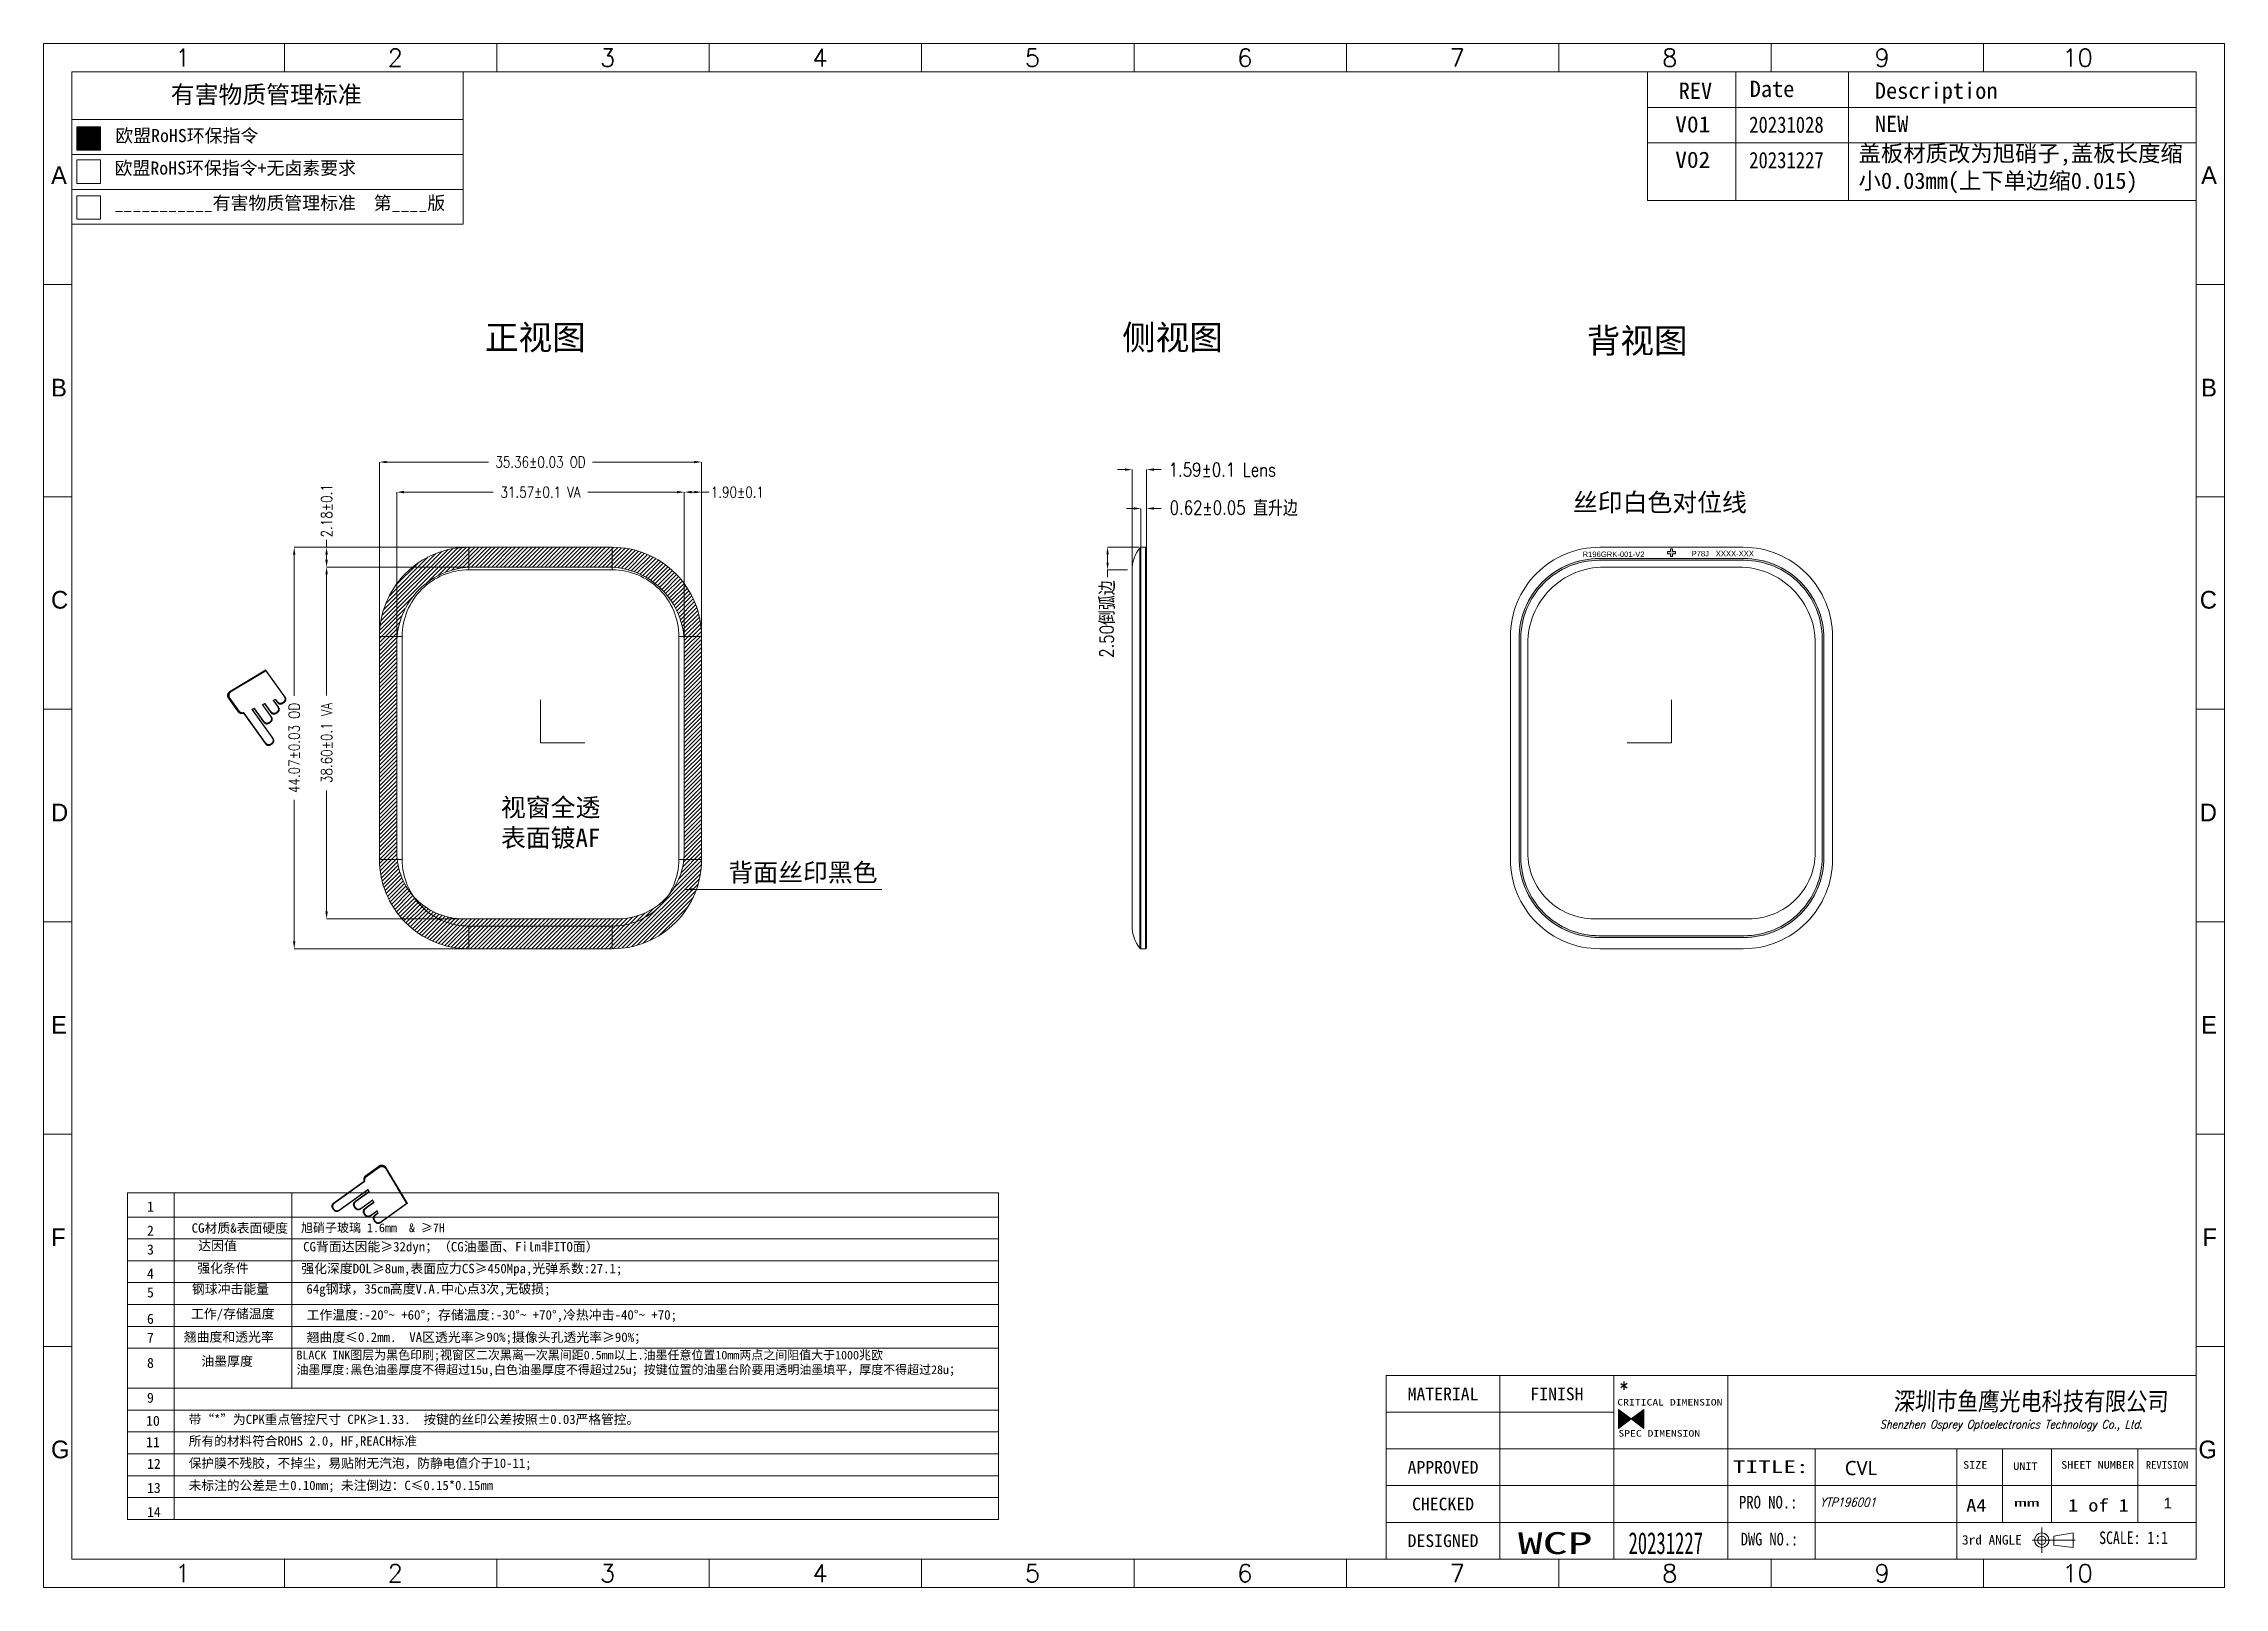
# Model space of a CAD drawing. Header units: millimetres. Extents: x 1845 to 2650, y -178 to 579.
# Drawn here: x 2126.1 to 2365.5, y 193.6 to 363.1 of the extents above; entities that cross this region are included whole.
import ezdxf
from ezdxf.enums import TextEntityAlignment as Align

# ---------------------------------------------------------------- set-up
doc = ezdxf.new("R2010")
doc.units = ezdxf.units.MM
doc.layers.get('0').update_dxf_attribs({"lineweight": 5})
doc.layers.get('Defpoints').update_dxf_attribs({"lineweight": 5})
for name, color, linetype, lineweight in [('CG', 6, 'Continuous', 5), ('DIM', 3, 'Continuous', 5), ('图框', 7, 'Continuous', 5)]:
    doc.layers.add(name, color=color, linetype=linetype, lineweight=lineweight)
doc.layers.add('FPC', color=44, linetype='Continuous')
doc.styles.add('C-E02$0$HZ', font='')
doc.styles.add('RD', font='ROMAND.shx', dxfattribs={"width": 0.8})
doc.styles.get("Standard").update_dxf_attribs({"font": 'txt', "bigfont": 'gbcbig.shx'})
doc.styles.add('TEXTSTYLE_0', font='txt', dxfattribs={"width": 0.8})
doc.styles.add('宋', font='', dxfattribs={"height": 2})
doc.styles.add('常规', font='')
doc.styles.add('样式 3', font='italict.shx', dxfattribs={"width": 0.85, "oblique": 3})
doc.styles.add('汉字', font='')
doc.styles.get('C-E02$0$HZ').set_extended_font_data('SimSun')
doc.styles.get('宋').set_extended_font_data('SimSun')
doc.styles.get('常规').set_extended_font_data('SimSun')
doc.styles.get('汉字').set_extended_font_data('SimSun')
doc.dimstyles.new('DIM', dxfattribs={"dimtxt": 0.8, "dimasz": 0.8, "dimexe": 0, "dimexo": 0.5, "dimgap": 0.11, "dimtad": 0, "dimzin": 1, "dimdsep": 46, "dimtxsty": 'RD', "dimcen": 0, "dimclrd": 256, "dimclre": 256, "dimclrt": 256, "dimadec": 0, "dimazin": 0, "dimtm": 1e-09, "dimtfac": 1, "dimtofl": 0, "dimtmove": 0, "dimatfit": 3, "dimfxl": 1, "dimlwe": -1, "dimarcsym": 0})

msp = doc.modelspace()

# ---------------------------------------------------------------- texts
at = {"layer": 'DIM', "color": 3, "lineweight": 5, "char_height": 2, "width": 33.761893, "attachment_point": 5}
for s, insert in [('{\\fSimSun|b0|i0|c134|p2;丝印白色对位线}', (2303.5481, 312.6322, -24.5534)), ('{\\fSimSun|b0|i0|c134|p2;视窗全透\\P表面镀AF}', (2181.7902, 277.4787, -24.5534)), ('{\\fSimSun|b0|i0|c134|p2;背面丝印黑色}', (2209.484, 272.0035, -24.5534))]:
    msp.add_mtext(s, dxfattribs=dict(at, insert=insert))
at = {"layer": 'DIM', "ltscale": 0.05, "attachment_point": 1, "style": '常规'}
for s, insert, char_height, width in [('1', (2137.4823, 235.9939), 1.1088, 4.724663), ('2', (2137.4823, 233.3476), 1.1088, 4.724663), ('{\\C4;CG材质&表面硬度}', (2142.3836, 233.603), 1.034857, 12.047756), ('{\\C3;旭硝子\\C4;玻璃 1.6mm  & }≥7H', (2154.382, 233.5959), 0.966296, 42.336298), ('3', (2137.4823, 231.2857), 1.1088, 4.724663), ('达因值', (2143.1106, 231.6663), 1.03486, 9.728202), ('CG背面达因能≥32dyn；（CG油墨面、Film非ITO面）', (2154.6225, 231.5523), 1.034857, 38.812276), ('4', (2137.4823, 228.6394), 1.1088, 4.724663), ('{\\C4;强化条件}', (2142.9952, 229.1965), 1.03486, 9.728202), ('强化深度DOL≥8um,表面应力CS≥{\\C1;450}Mpa,{\\C1;光弹系数:27.1;}', (2154.415, 229.1581), 1.034857, 64.71365), ('5', (2137.4823, 226.5774), 1.1088, 4.724663), ('{\\C4;钢球冲击能量}', (2142.41, 226.8994), 1.034857, 9.728202), ('{\\C4;64g钢球，35cm高度V.A.中心点3次,无破损;}', (2154.9776, 226.9199), 1.034857, 41.769643), ('6', (2137.4823, 223.6779), 1.1088, 4.724663), ('工作/存储温度', (2142.3062, 224.1888), 1.03486, 15.523053), ('{\\C4;工作温度:-20°~ +60°; 存储温度:-30°~ +70°,冷热冲击-40°~ +70;}', (2154.9981, 224.0691), 1.034857, 52.474809), ('7', (2137.4823, 221.6049), 1.1088, 4.724663), ('{\\C4;翘曲度和透光率}', (2141.52, 221.6493), 1.034857, 14.202194), ('{\\C4;翘曲度}≤0.2{\\C4;mm.  VA区透光率}≥90%;摄像头孔透光率≥90%；', (2154.9981, 221.6173), 1.034857, 64.328126), ('8', (2137.4823, 218.8321), 1.1088, 4.724663), ('{\\C4;油墨厚度}', (2143.454, 218.9887), 1.03486, 14.202194), ('{\\C4;BLACK\\fSimSun|b0|i0|c238|p2; \\fSimSun|b0|i0|c134|p2;INK图层为黑色印刷;}视窗区二次黑离一次黑间距0.5{\\C4;mm以上}.{\\C1;油墨任意位置10mm两点之间阻值大于1000兆欧\\C4; \\P}油墨厚度:黑色油墨厚度不得超过15u,白色油墨厚度不得超过25u；按键位置的油墨台阶要用透明油墨填平，厚度不得超过28u；', (2153.89, 219.6201), 0.9638116, 93.080582), ('9', (2137.4823, 215.0141), 1.1088, 4.724663), ('10', (2137.3818, 212.4815), 1.10877, 4.724663), ('带“*”为CPK重点管控尺寸 CPK≥1.33.  按键的丝印公差按照±0.03严格管控。', (2142.058, 212.5922), 1.022081, 72.83277), ('11', (2137.3818, 210.1367), 1.10877, 4.724663), ('所有的材料符合ROHS 2.0，HF,REACH标准', (2142.058, 210.223), 1.022081, 72.83277), ('12', (2137.4823, 207.7606), 1.10877, 4.724663), ('{\\C4;保护膜不残胶，不掉尘，易贴附无汽泡，防静电值介于10-11;}', (2142.058, 207.7836), 1.022081, 72.83277), ('13', (2137.4823, 205.1144), 1.10877, 4.724663), ('未标注的公差是±0.10mm; 未注倒边：C≤0.15*0.15mm', (2142.058, 205.3442), 1.022081, 72.83277), ('14', (2137.4823, 202.4681), 1.10877, 4.724663)]:
    msp.add_mtext(s, dxfattribs=dict(at, insert=insert, char_height=char_height, width=width))
at = {"layer": '图框', "linetype": 'Continuous', "lineweight": 5}
for s, height, style, width, p, p2 in [('V01', 1.788, '汉字', 1.003536, (2305.2345, 353.3392), (2309.0838, 353.3392)), ('20231028', 1.788, '汉字', 0.80001, (2313.3517, 353.3031), (2321.5346, 353.3031)), ('MATERIAL', 1.38919, 'TEXTSTYLE_0', 0.763636, (2275.8569, 214.1826), (2283.6364, 214.1826)), ('FINISH', 1.38919, 'TEXTSTYLE_0', 0.84, (2289.332, 214.1826), (2295.1666, 214.1826)), ('CRITICAL DIMENSION', 0.712654, 'TEXTSTYLE_0', 0.991837, (2298.8758, 213.6037), (2310.4208, 213.6037)), ('SPEC DIMENSION', 0.712654, 'TEXTSTYLE_0', 0.969231, (2298.9909, 210.1876), (2307.9704, 210.1876)), ('APPROVED', 1.38919, 'TEXTSTYLE_0', 0.7, (2275.8569, 206.1253), (2283.6364, 206.1253)), ('TITLE:', 1.38919, 'TEXTSTYLE_0', 1.281601, (2311.5646, 206.1883), (2319.8731, 206.1883)), ('SIZE', 0.83351, 'TEXTSTYLE_0', 0.96, (2336.835, 206.6681), (2339.5023, 206.6681)), ('UNIT', 0.83351, 'TEXTSTYLE_0', 0.96, (2342.3353, 206.5302), (2345.0025, 206.5302)), ('SHEET NUMBER', 0.833513, 'TEXTSTYLE_0', 0.822857, (2347.5985, 206.6681), (2355.6002, 206.6681)), ('REVISION', 0.83351, 'TEXTSTYLE_0', 0.763636, (2356.8858, 206.6681), (2361.5535, 206.6681)), ('CHECKED', 1.38919, 'TEXTSTYLE_0', 0.735, (2276.3431, 202.0967), (2283.1502, 202.0967)), ('PRO NO.:', 1.38919, 'TEXTSTYLE_0', 0.728598, (2312.2353, 202.2965), (2318.6456, 202.2965)), ('A4', 1.38919, 'TEXTSTYLE_0', 0.96, (2337.1742, 201.9553), (2339.3969, 201.9553)), ('mm', 0.83351, 'TEXTSTYLE_0', 2, (2342.4278, 202.5068), (2345.2062, 202.5068)), ('1', 1.3892, 'TEXTSTYLE_0', 2.4, (2348.3505, 201.9553), (2349.4618, 201.9553)), (' of ', 1.38919, 'TEXTSTYLE_0', 0.8, (2349.4618, 201.9553), (2353.9072, 201.9553)), ('1', 1.3892, 'TEXTSTYLE_0', 2.4, (2353.9072, 201.9553), (2355.0186, 201.9553)), ('DESIGNED', 1.38919, 'TEXTSTYLE_0', 0.763636, (2275.8569, 198.0681), (2283.6364, 198.0681)), ('WCP', 2.4, '宋', 1.589353, (2287.9622, 197.2999), (2296.1451, 197.2999)), ('20231227', 2.4, '宋', 0.596007, (2300.1005, 197.2999), (2308.2834, 197.2999)), ('DWG NO.:', 1.38919, 'TEXTSTYLE_0', 0.6793, (2312.4328, 198.2401), (2318.724, 198.2401)), ('   3rd ANGLE', 1.041891, 'TEXTSTYLE_0', 0.72, (2334.5239, 198.335), (2343.2758, 198.335))]:
    msp.add_text(s, height=height, dxfattribs=dict(at, style=style, width=width)).set_placement(p, p2, align=Align.FIT)
at = {"layer": '图框', "color": 1, "linetype": 'Continuous', "lineweight": 5, "style": '汉字'}
for s, width, p, p2 in [('V02', 1.003536, (2305.2345, 349.4526), (2309.0838, 349.4526)), ('20231227', 0.80001, (2313.3517, 349.4165), (2321.5346, 349.4165))]:
    msp.add_text(s, height=1.788, dxfattribs=dict(at, width=width)).set_placement(p, p2, align=Align.FIT)
at = {"layer": '图框', "color": 7, "linetype": 'ByBlock', "lineweight": 5, "ltscale": 0.55}
for s, insert, char_height, width, attachment_point in [('1', (2140.5815, 362.5075), 1.9433, 3.307939, 1), ('2', (2163.8975, 362.5075), 1.9433, 3.307939, 1), ('3', (2187.2135, 362.5075), 1.9433, 3.307939, 1), ('4', (2210.5295, 362.5075), 1.9433, 3.307939, 1), ('5', (2233.8455, 362.5075), 1.9433, 3.307939, 1), ('6', (2257.1615, 362.5075), 1.9433, 3.307939, 1), ('7', (2280.4775, 362.5075), 1.9433, 3.307939, 1), ('8', (2303.7935, 362.5075), 1.9433, 3.307939, 1), ('9', (2327.1095, 362.5075), 1.9433, 3.307939, 1), ('10', (2351.0652, 362.5075), 1.94329, 3.307939, 3), ('{\\fSimSun|b0|i0|c134|p2;REV}', (2305.6105, 358.8235), 1.799339, 3.307939, 1), ('{\\fSimSun|b0|i0|c134|p2;Date}', (2313.4118, 359.0266), 1.799339, 3.307939, 1), ('{\\fSimSun|b0|i0|c134|p2;Description}', (2327.1467, 358.8339), 1.799339, 14.954053, 1), ('{\\f\uffd0ￂﾼﾚￃ\ufff7\ufff3w|b0|i0|c136|p54;A}', (2126.9541, 347.6773), 1.943286, 3.307939, 7), ('{\\f\uffd0ￂﾼﾚￃ\ufff7\ufff3w|b0|i0|c136|p54;A}', (2364.6926, 347.6773), 1.943286, 3.307939, 9), ('{\\f\uffd0ￂﾼﾚￃ\ufff7\ufff3w|b0|i0|c134|p54;B}', (2126.9541, 324.3613), 1.943286, 3.307939, 7), ('{\\f\uffd0ￂﾼﾚￃ\ufff7\ufff3w|b0|i0|c134|p54;B}', (2364.6926, 324.3613), 1.943286, 3.307939, 9), ('{\\f\uffd0ￂﾼﾚￃ\ufff7\ufff3w|b0|i0|c134|p54;C}', (2126.9541, 301.0453), 1.943286, 3.307939, 7), ('{\\f\uffd0ￂﾼﾚￃ\ufff7\ufff3w|b0|i0|c134|p54;C}', (2364.6926, 301.0453), 1.943286, 3.307939, 9), ('{\\f\uffd0ￂﾼﾚￃ\ufff7\ufff3w|b0|i0|c134|p54;D}', (2126.9541, 277.7293), 1.943286, 3.307939, 7), ('{\\f\uffd0ￂﾼﾚￃ\ufff7\ufff3w|b0|i0|c134|p54;D}', (2364.6926, 277.7293), 1.943286, 3.307939, 9), ('{\\f\uffd0ￂﾼﾚￃ\ufff7\ufff3w|b0|i0|c134|p54;E}', (2126.9541, 254.4133), 1.943286, 3.307939, 7), ('{\\f\uffd0ￂﾼﾚￃ\ufff7\ufff3w|b0|i0|c134|p54;E}', (2364.6926, 254.4133), 1.943286, 3.307939, 9), ('{\\f\uffd0ￂﾼﾚￃ\ufff7\ufff3w|b0|i0|c134|p54;F}', (2126.9541, 231.0973), 1.943286, 3.307939, 7), ('{\\f\uffd0ￂﾼﾚￃ\ufff7\ufff3w|b0|i0|c134|p54;F}', (2364.6926, 231.0973), 1.943286, 3.307939, 9), ('{\\f\uffd0ￂﾼﾚￃ\ufff7\ufff3w|b0|i0|c134|p54;G}', (2126.9541, 207.7813), 1.943286, 3.307939, 7), ('{\\f\uffd0ￂﾼﾚￃ\ufff7\ufff3w|b0|i0|c134|p54;G}', (2364.6926, 207.7813), 1.943286, 3.307939, 9), ('1', (2140.5815, 194.2246), 1.9433, 3.307939, 7), ('2', (2163.8975, 194.2246), 1.9433, 3.307939, 7), ('3', (2187.2135, 194.2246), 1.9433, 3.307939, 7), ('4', (2210.5295, 194.2246), 1.9433, 3.307939, 7), ('5', (2233.8455, 194.2246), 1.9433, 3.307939, 7), ('6', (2257.1615, 194.2246), 1.9433, 3.307939, 7), ('7', (2280.4775, 194.2246), 1.9433, 3.307939, 7), ('8', (2303.7935, 194.2246), 1.9433, 3.307939, 7), ('9', (2327.1095, 194.2246), 1.9433, 3.307939, 7), ('10', (2351.0652, 194.2246), 1.94329, 3.307939, 9)]:
    msp.add_mtext(s, dxfattribs=dict(at, insert=insert, char_height=char_height, width=width, attachment_point=attachment_point))
at = {"layer": '图框', "color": 1, "lineweight": 5, "attachment_point": 1}
for s, insert, char_height, width in [('{\\fSimSun|b1|i0|c134|p2;有害物质管理标准}', (2140.09, 358.4661), 1.92, 23.150371), ('{\\fSimSun|b0|i0|c134|p2;欧盟RoHS环保指令}', (2133.9995, 353.7171), 1.44, 16.536279), ('{\\fSimSun|b0|i0|c134|p2;欧盟RoHS环保指令+无卤素要求}', (2133.9192, 350.1536), 1.44, 28.485971), ('{\\fSimSun|b0|i0|c134|p2;___________有害物质管理标准  第____版}', (2133.9192, 346.3216), 1.44, 38.128032), ('{\\fSimSun|b0|i0|c134|p2;正视图}', (2174.5849, 332.1942), 2.700215, 25.137581), ('{\\fSimSun|b0|i0|c134|p2;侧视图}', (2244.5272, 332.1942), 2.700215, 25.137581), ('{\\fSimSun|b0|i0|c134|p2;背视图}', (2295.531, 331.8358), 2.700215, 25.137581)]:
    msp.add_mtext(s, dxfattribs=dict(at, insert=insert, char_height=char_height, width=width))
at = {"layer": '图框', "linetype": 'ByBlock', "lineweight": 5, "ltscale": 0.55, "insert": (2327.1496, 355.1738), "char_height": 1.799339, "width": 3.307939, "attachment_point": 1, "style": '汉字'}
msp.add_mtext('{\\fSimSun|b0|i0|c134|p2;NEW}', dxfattribs=at)
at = {"layer": '图框', "color": 1, "linetype": 'ByBlock', "lineweight": 5, "ltscale": 0.55, "insert": (2325.3566, 351.9442), "char_height": 1.799339, "width": 37.724597, "attachment_point": 1, "style": '汉字'}
msp.add_mtext('盖板材质改为旭硝子,盖板长度缩小0.03mm(上下单边缩0.015)', dxfattribs=at)
at = {"layer": '图框', "color": 1, "linetype": 'Continuous', "lineweight": 5, "insert": (2299.041, 216.2555), "char_height": 1.6216, "width": 2.451496, "attachment_point": 1}
msp.add_mtext('*', dxfattribs=at)
at = {"layer": '图框', "lineweight": 5, "attachment_point": 1}
for s, insert, char_height, width, style in [('{\\C6;深圳市鱼鹰光电科技有限公司}', (2329.1872, 215.0661), 2, 33.021811, '样式 3'), ('\\pxqj;{\\H0.83333x;Shenzhen Osprey Optoelectronics Technology Co., Ltd.}', (2327.6862, 212.0032), 1.1, 38.905537, '样式 3'), ('{\\fMicrosoft YaHei|b0|i0|c134|p34;\\C3;CVL}', (2323.8529, 207.5173), 1.555891, 7.33705, '汉字'), (' YTP196001{\\C3;}', (2320.578, 203.4804), 0.96, 11.302263, '样式 3'), ('\\pt0,5.04,7.2;{\\C3;}', (2320.7444, 199.1698), 0.72, 13.247396, '样式 3'), ('SCALE: 1:1', (2351.7684, 199.7849), 1.38919, 18.971475, 'TEXTSTYLE_0')]:
    msp.add_mtext(s, dxfattribs=dict(at, insert=insert, char_height=char_height, width=width, style=style))
at = {"layer": '图框', "lineweight": 5, "insert": (2358.8509, 203.4743), "char_height": 1.16656, "width": 1.458294, "attachment_point": 1}
msp.add_mtext('{\\f@Arial Unicode MS|b0|i0|c0|p34;1}', dxfattribs=at)

# ---------------------------------------------------------------- blocks, each defined once
blk = doc.blocks.new('*D11')
at = {"layer": 'Defpoints', "color": 0, "lineweight": 5, "transparency": 16777216}
for p in [(2177.15, 305.63), (2157.2, 267.03), (2174.81, 267.03)]:
    blk.add_point(p, dxfattribs=at)
at = {"layer": 'DIM', "lineweight": 5, "transparency": 16777216}
for p, q in [((2176.65, 305.63), (2157.2, 305.63)), ((2157.2, 304.83), (2157.2, 291.54)), ((2157.2, 267.83), (2157.2, 281.12)), ((2174.31, 267.03), (2157.2, 267.03))]:
    blk.add_line(p, q, dxfattribs=at)
for points in [[(2157.06, 304.83), (2157.33, 304.83), (2157.2, 305.63)], [(2157.06, 267.83), (2157.33, 267.83), (2157.2, 267.03)]]:
    blk.add_solid(points, dxfattribs=at)
at = {"layer": 'DIM', "lineweight": 5, "transparency": 16777216, "insert": (2157.2, 286.33), "char_height": 1.2, "attachment_point": 5, "rotation": 90, "style": 'RD'}
blk.add_mtext('38.60%%P0.1 VA', dxfattribs=at)
blk = doc.blocks.new('*D12')
at = {"layer": 'Defpoints', "color": 0, "lineweight": 5, "transparency": 16777216}
for p in [(2153.64, 307.81), (2180.68, 307.81), (2175.94, 263.74)]:
    blk.add_point(p, dxfattribs=at)
at = {"layer": 'DIM', "lineweight": 5, "transparency": 16777216}
for p, q in [((2180.18, 307.81), (2153.64, 307.81)), ((2153.64, 307.01), (2153.64, 291.49)), ((2153.64, 264.54), (2153.64, 280.07)), ((2175.44, 263.74), (2153.64, 263.74))]:
    blk.add_line(p, q, dxfattribs=at)
for points in [[(2153.51, 307.01), (2153.77, 307.01), (2153.64, 307.81)], [(2153.51, 264.54), (2153.77, 264.54), (2153.64, 263.74)]]:
    blk.add_solid(points, dxfattribs=at)
at = {"layer": 'DIM', "lineweight": 5, "transparency": 16777216, "insert": (2153.64, 285.78), "char_height": 1.2, "attachment_point": 5, "rotation": 90, "style": 'RD'}
blk.add_mtext('44.07%%P0.03 OD', dxfattribs=at)
blk = doc.blocks.new('*D13')
at = {"layer": 'Defpoints', "color": 0, "lineweight": 5, "transparency": 16777216}
for p in [(2196.46, 313.86), (2164.9, 295.11), (2196.46, 295.81)]:
    blk.add_point(p, dxfattribs=at)
at = {"layer": 'DIM', "lineweight": 5, "transparency": 16777216}
for p, q in [((2164.9, 295.61), (2164.9, 313.86)), ((2165.7, 313.86), (2175.47, 313.86)), ((2195.66, 313.86), (2185.89, 313.86)), ((2196.46, 296.31), (2196.46, 313.86))]:
    blk.add_line(p, q, dxfattribs=at)
for points in [[(2165.7, 314), (2165.7, 313.73), (2164.9, 313.86)], [(2195.66, 314), (2195.66, 313.73), (2196.46, 313.86)]]:
    blk.add_solid(points, dxfattribs=at)
at = {"layer": 'DIM', "lineweight": 5, "transparency": 16777216, "insert": (2180.68, 313.86), "char_height": 1.2, "attachment_point": 5, "style": 'RD'}
blk.add_mtext('31.57%%P0.1 VA', dxfattribs=at)
blk = doc.blocks.new('*D14')
at = {"layer": 'Defpoints', "color": 0, "lineweight": 5, "transparency": 16777216}
for p in [(2198.36, 317.16), (2163, 295.04), (2198.36, 295.31)]:
    blk.add_point(p, dxfattribs=at)
at = {"layer": 'DIM', "lineweight": 5, "transparency": 16777216}
for p, q in [((2163, 295.54), (2163, 317.16)), ((2163.8, 317.16), (2174.97, 317.16)), ((2197.56, 317.16), (2186.39, 317.16)), ((2198.36, 295.81), (2198.36, 317.16))]:
    blk.add_line(p, q, dxfattribs=at)
for points in [[(2163.8, 317.3), (2163.8, 317.03), (2163, 317.16)], [(2197.56, 317.3), (2197.56, 317.03), (2198.36, 317.16)]]:
    blk.add_solid(points, dxfattribs=at)
at = {"layer": 'DIM', "lineweight": 5, "transparency": 16777216, "insert": (2180.68, 317.16), "char_height": 1.2, "attachment_point": 5, "style": 'RD'}
blk.add_mtext('35.36%%P0.03 OD', dxfattribs=at)
blk = doc.blocks.new('*D15')
at = {"layer": 'Defpoints', "color": 0, "lineweight": 5, "transparency": 16777216}
for p in [(2245.62, 316.33), (2245.62, 304.43), (2247.21, 305.09)]:
    blk.add_point(p, dxfattribs=at)
at = {"layer": 'DIM', "lineweight": 5, "transparency": 16777216}
for p, q in [((2244.82, 316.33), (2244.02, 316.33)), ((2245.62, 304.93), (2245.62, 316.33)), ((2247.21, 305.59), (2247.21, 316.33)), ((2248.01, 316.33), (2248.81, 316.33))]:
    blk.add_line(p, q, dxfattribs=at)
for points in [[(2244.82, 316.47), (2244.82, 316.2), (2245.62, 316.33)], [(2248.01, 316.47), (2248.01, 316.2), (2247.21, 316.33)]]:
    blk.add_solid(points, dxfattribs=at)
at = {"layer": 'DIM', "lineweight": 5, "transparency": 16777216, "insert": (2255.52, 316.33), "char_height": 1.5, "attachment_point": 5, "style": 'RD'}
blk.add_mtext('\\A1;1.59%%P0.1 Lens', dxfattribs=at)
blk = doc.blocks.new('*D16')
at = {"layer": 'Defpoints', "color": 0, "lineweight": 5, "transparency": 16777216}
for p in [(2246.59, 312.07), (2246.59, 307.13), (2247.21, 307.06)]:
    blk.add_point(p, dxfattribs=at)
at = {"layer": 'DIM', "lineweight": 5, "transparency": 16777216}
for p, q in [((2245.79, 312.07), (2244.99, 312.07)), ((2246.59, 307.63), (2246.59, 312.07)), ((2247.21, 307.56), (2247.21, 312.07)), ((2248.01, 312.07), (2248.81, 312.07))]:
    blk.add_line(p, q, dxfattribs=at)
for points in [[(2245.79, 312.2), (2245.79, 311.93), (2246.59, 312.07)], [(2248.01, 312.2), (2248.01, 311.93), (2247.21, 312.07)]]:
    blk.add_solid(points, dxfattribs=at)
at = {"layer": 'DIM', "lineweight": 5, "transparency": 16777216, "insert": (2256.77, 312.07), "char_height": 1.5, "attachment_point": 5, "style": 'RD'}
blk.add_mtext('\\A1;0.62%%P0.05 {\\fSimHei|b0|i0|c134|p49;直升边}', dxfattribs=at)
blk = doc.blocks.new('*D17')
at = {"layer": 'Defpoints', "color": 0, "lineweight": 5, "transparency": 16777216}
for p in [(2198.36, 313.86), (2196.46, 295.81), (2198.36, 295.31)]:
    blk.add_point(p, dxfattribs=at)
at = {"layer": 'DIM', "lineweight": 5, "transparency": 16777216}
for p, q in [((2196.46, 296.31), (2196.46, 313.86)), ((2197.26, 313.86), (2197.56, 313.86)), ((2198.36, 295.81), (2198.36, 313.86)), ((2198.36, 313.86), (2199.16, 313.86))]:
    blk.add_line(p, q, dxfattribs=at)
for points in [[(2197.26, 314), (2197.26, 313.73), (2196.46, 313.86)], [(2197.56, 314), (2197.56, 313.73), (2198.36, 313.86)]]:
    blk.add_solid(points, dxfattribs=at)
at = {"layer": 'DIM', "lineweight": 5, "transparency": 16777216, "insert": (2202.29, 313.86), "char_height": 1.2, "attachment_point": 5, "style": 'RD'}
blk.add_mtext('1.90%%P0.1', dxfattribs=at)
blk = doc.blocks.new('*D18')
at = {"layer": 'Defpoints', "color": 0, "lineweight": 5, "transparency": 16777216}
for p in [(2157.2, 307.81), (2180.68, 307.81), (2177.15, 305.63)]:
    blk.add_point(p, dxfattribs=at)
at = {"layer": 'DIM', "lineweight": 5, "transparency": 16777216}
for p, q in [((2157.2, 307.81), (2157.2, 308.61)), ((2180.18, 307.81), (2157.2, 307.81)), ((2157.2, 306.43), (2157.2, 307.01)), ((2176.65, 305.63), (2157.2, 305.63))]:
    blk.add_line(p, q, dxfattribs=at)
for points in [[(2157.06, 307.01), (2157.33, 307.01), (2157.2, 307.81)], [(2157.06, 306.43), (2157.33, 306.43), (2157.2, 305.63)]]:
    blk.add_solid(points, dxfattribs=at)
at = {"layer": 'DIM', "lineweight": 5, "transparency": 16777216, "insert": (2157.2, 311.81), "char_height": 1.2, "attachment_point": 5, "rotation": 90, "style": 'RD'}
blk.add_mtext('2.18%%P0.1', dxfattribs=at)
blk = doc.blocks.new('*D19')
at = {"layer": 'Defpoints', "color": 0, "lineweight": 5, "transparency": 16777216}
for p in [(2246.84, 307.83), (2242.92, 305.33), (2245.62, 305.33)]:
    blk.add_point(p, dxfattribs=at)
at = {"layer": 'DIM', "lineweight": 5, "transparency": 16777216}
for p, q in [((2246.34, 307.83), (2242.92, 307.83)), ((2242.92, 307.03), (2242.92, 306.13)), ((2245.12, 305.33), (2242.92, 305.33)), ((2242.92, 305.33), (2242.92, 304.53))]:
    blk.add_line(p, q, dxfattribs=at)
for points in [[(2242.79, 307.03), (2243.06, 307.03), (2242.92, 307.83)], [(2242.79, 306.13), (2243.06, 306.13), (2242.92, 305.33)]]:
    blk.add_solid(points, dxfattribs=at)
at = {"layer": 'DIM', "lineweight": 5, "transparency": 16777216, "insert": (2242.92, 299.93), "char_height": 1.5, "attachment_point": 5, "rotation": 90, "style": 'RD'}
blk.add_mtext('\\A1;2.50{\\fSimSun|b0|i0|c134|p2;倒弧边}', dxfattribs=at)
blk = doc.blocks.new('R196GRK-001-CVL-V01-A')
at = {"layer": 'CG', "linetype": 'Continuous'}
h = blk.add_hatch(dxfattribs=at)
h.set_pattern_fill('ANSI31', color=256, scale=0.1, style=0)
edge = h.paths.add_edge_path(flags=16)
edge.add_line((2173.3, 305.63), (2188.06, 305.63))
edge.add_arc((2188.06, 297.23), 8.4, 0, 90, ccw=False)
edge.add_line((2196.46, 297.23), (2196.46, 274.33))
edge.add_arc((2189.16, 274.33), 7.3, 270, 360, ccw=False)
edge.add_line((2189.16, 267.03), (2172.2, 267.03))
edge.add_arc((2172.2, 274.33), 7.3, 180, 270, ccw=False)
edge.add_line((2164.9, 274.33), (2164.9, 297.23))
edge.add_arc((2173.3, 297.23), 8.4, 90, 180, ccw=False)
edge = h.paths.add_edge_path()
edge.add_line((2163, 298.01), (2163, 273.54))
edge.add_arc((2172.8, 273.54), 9.8, 180, 270)
edge.add_line((2172.8, 263.74), (2188.56, 263.74))
edge.add_arc((2188.56, 273.54), 9.8, 270, 360)
edge.add_line((2198.36, 273.54), (2198.36, 298.01))
edge.add_arc((2188.56, 298.01), 9.8, 0, 90)
edge.add_line((2188.56, 307.81), (2172.8, 307.81))
edge.add_arc((2172.8, 298.01), 9.8, 90, 180)
at = {"lineweight": 5}
for p, q in [((2172.8, 305.33), (2172.8, 307.81)), ((2188.56, 305.33), (2188.56, 307.81)), ((2165.5, 298.03), (2163, 298.03)), ((2195.86, 298.03), (2198.36, 298.03)), ((2165.5, 273.53), (2163, 273.53)), ((2195.86, 273.53), (2198.36, 273.53)), ((2172.8, 266.23), (2172.8, 263.74)), ((2188.56, 266.23), (2188.56, 263.74))]:
    blk.add_line(p, q, dxfattribs=at)
at = {"color": 1}
blk.add_lwpolyline([(2185.53, 286.33), (2180.68, 286.33), (2180.68, 291.07)], dxfattribs=at)
at = {"layer": 'CG', "color": 1, "linetype": 'Continuous'}
blk.add_lwpolyline([(2163, 298.01), (2163, 273.54, 0.414214), (2172.8, 263.74), (2188.56, 263.74, 0.414214), (2198.36, 273.54), (2198.36, 298.01, 0.414214), (2188.56, 307.81), (2172.8, 307.81, 0.414214)], format="xyb", close=True, dxfattribs=at)
at = {"layer": 'CG', "linetype": 'Continuous'}
blk.add_lwpolyline([(2173.3, 305.63), (2188.06, 305.63, -0.414214), (2196.46, 297.23), (2196.46, 274.33, -0.414214), (2189.16, 267.03), (2172.2, 267.03, -0.414214), (2164.9, 274.33), (2164.9, 297.23, -0.414214)], format="xyb", close=True, dxfattribs=at)
at = {"layer": 'CG', "color": 0, "linetype": 'Continuous'}
blk.add_lwpolyline([(2195.86, 298.03, 0.414214), (2188.56, 305.33), (2172.8, 305.33, 0.414214), (2165.5, 298.03), (2165.5, 273.53, 0.414214), (2172.8, 266.23), (2188.56, 266.23, 0.414214), (2195.86, 273.53)], format="xyb", close=True, dxfattribs=at)
blk = doc.blocks.new('R196GRK-001-CVL-V01-B')
at = {"layer": 'CG', "linetype": 'Continuous'}
for p, q in [((2246.47, 263.8), (2246.47, 307.76)), ((2246.59, 263.74), (2246.59, 307.81)), ((2247.1, 307.81), (2247.1, 263.74))]:
    blk.add_line(p, q, dxfattribs=at)
at = {"layer": 'CG'}
for p, q in [((2246.59, 307.81), (2247.1, 307.81)), ((2247.1, 307.81), (2247.2, 307.71)), ((2247.2, 307.71), (2247.2, 263.84)), ((2245.62, 266.24), (2245.62, 305.31)), ((2247.1, 263.74), (2246.59, 263.74)), ((2247.2, 263.84), (2247.1, 263.74))]:
    blk.add_line(p, q, dxfattribs=at)
blk.add_lwpolyline([(2247.2, 307.71), (2247.2, 263.84), (2247.21, 263.84), (2247.21, 307.71), (2247.2, 307.71)], dxfattribs=at)
for centre, radius, start, end in [((2249.54, 305.31), 3.92, 141.4663, 180), ((2246.59, 307.66), 0.15, 90, 141.4663), ((2249.54, 266.24), 3.92, 180, 218.5337), ((2246.59, 263.89), 0.15, 218.5337, 270)]:
    blk.add_arc(centre, radius, start, end, dxfattribs=at)
blk = doc.blocks.new('R196GRK-001-CVL-V01-C')
at = {"lineweight": 5}
h = blk.add_hatch(color=256, dxfattribs=at)
h.dxf.hatch_style = 1
h.paths.add_polyline_path([(2304.7, 307.08), (2304.7, 306.78), (2304.95, 306.78), (2304.95, 307.08), (2305.25, 307.08), (2305.25, 307.33), (2304.95, 307.33), (2304.95, 307.63), (2304.7, 307.63), (2304.7, 307.33), (2304.4, 307.33), (2304.4, 307.08)])
edge = h.paths.add_edge_path()
edge.add_line((2312.76, 306.58), (2296.89, 306.58))
edge.add_arc((2296.89, 297.78), 8.8, 90, 180)
edge.add_line((2288.09, 297.78), (2288.09, 273.77))
edge.add_arc((2296.89, 273.77), 8.8, 180, 270)
edge.add_line((2296.89, 264.97), (2312.76, 264.97))
edge.add_arc((2312.76, 273.77), 8.8, 270, 360)
edge.add_line((2321.56, 273.77), (2321.56, 297.78))
edge.add_arc((2312.76, 297.78), 8.8, 0, 90)
edge = h.paths.add_edge_path(flags=16)
edge.add_line((2312.76, 306.38), (2296.89, 306.38))
edge.add_arc((2296.89, 297.78), 8.6, 90, 180)
edge.add_line((2288.29, 297.78), (2288.29, 273.77))
edge.add_arc((2296.89, 273.77), 8.6, 180, 270)
edge.add_line((2296.89, 265.17), (2312.76, 265.17))
edge.add_arc((2312.76, 273.77), 8.6, 270, 360)
edge.add_line((2321.36, 273.77), (2321.36, 297.78))
edge.add_arc((2312.76, 297.78), 8.6, 0, 90)
for points in [[(2312.76, 306.58), (2296.89, 306.58, 0.414214), (2288.09, 297.78), (2288.09, 273.77, 0.414214), (2296.89, 264.97), (2312.76, 264.97, 0.414214), (2321.56, 273.77), (2321.56, 297.78, 0.414214)], [(2312.76, 306.38), (2296.89, 306.38, 0.414214), (2288.29, 297.78), (2288.29, 273.77, 0.414214), (2296.89, 265.17), (2312.76, 265.17, 0.414214), (2321.36, 273.77), (2321.36, 297.78, 0.414214)]]:
    blk.add_lwpolyline(points, format="xyb", close=True, dxfattribs=at)
blk.add_lwpolyline([(2304.7, 307.08), (2304.7, 306.78), (2304.95, 306.78), (2304.95, 307.08), (2305.25, 307.08), (2305.25, 307.33), (2304.95, 307.33), (2304.95, 307.63), (2304.7, 307.63), (2304.7, 307.33), (2304.4, 307.33), (2304.4, 307.08)], close=True, dxfattribs=at)
at = {"color": 1}
blk.add_lwpolyline([(2299.97, 286.33), (2304.82, 286.33), (2304.82, 291.07)], dxfattribs=at)
at = {"layer": 'CG', "color": 1, "linetype": 'Continuous'}
blk.add_lwpolyline([(2322.5, 298.01), (2322.5, 273.54, -0.414214), (2312.7, 263.74), (2296.94, 263.74, -0.414214), (2287.14, 273.54), (2287.14, 298.01, -0.414214), (2296.94, 307.81), (2312.7, 307.81, -0.414214)], format="xyb", close=True, dxfattribs=at)
at = {"layer": 'CG', "linetype": 'Continuous'}
blk.add_lwpolyline([(2312.21, 305.63), (2297.44, 305.63, 0.414214), (2289.04, 297.23), (2289.04, 274.33, 0.414214), (2296.34, 267.03), (2313.31, 267.03, 0.414214), (2320.61, 274.33), (2320.61, 297.23, 0.414214)], format="xyb", close=True, dxfattribs=at)
at = {"lineweight": 5, "char_height": 0.6, "width": 36.8295, "attachment_point": 1}
for s, insert in [('{\\fArial|b0|i0|c134|p34;R196GRK-001-V\\fArial|b0|i0|c0|p34;2}', (2295.06, 307.34)), ('{\\fArial|b0|i0|c134|p34;P78\\fArial|b0|i0|c0|p34;J}', (2307.03, 307.41)), ('{\\fArial|b0|i0|c134|p34;XXXX-XXX}', (2309.68, 307.42))]:
    blk.add_mtext(s, dxfattribs=dict(at, insert=insert))
blk = doc.blocks.new('SZ')
at = {"layer": 'FPC', "color": 1, "insert": (10.22, 1.21), "char_height": 13.2, "width": 13.2336, "attachment_point": 1, "rotation": 223.714, "style": 'C-E02$0$HZ'}
blk.add_mtext('{\\fWingdings|b0|i0|c2|p2;E}', dxfattribs=at)

# ---------------------------------------------------------------- dimensions: what is measured, and where the dimension line sits
at = {"layer": 'DIM', "lineweight": 5}
for base, p1, text, picture, middle in [((2198.3602, 317.1629), (2163.0002, 295.0409), '<>%%P0.03 OD', '*D14', (2180.6802, 317.1629)), ((2198.3602, 313.8645), (2196.4627, 295.8102), '<>%%P0.1', '*D17', (2202.2873, 313.8645))]:
    dim = msp.add_linear_dim(base=base, p1=p1, p2=(2198.3602, 295.3097), text=text, dimstyle='DIM', override={"dimtxt": 1.2, "dimfxl": 0.8, "dimlwd": 5, "dimlwe": 5, "dimarcsym": 1}, dxfattribs=at)
    dim.commit()
    dim.dimension.update_dxf_attribs({"geometry": picture, "text_midpoint": middle})
at = {"layer": 'DIM', "color": 3, "lineweight": 5}
for base, p1, p2, text, picture, middle in [((2245.6176, 316.3327), (2247.2076, 305.0928), (2245.6176, 304.4287), '<>%%P0.1 Lens', '*D15', (2255.5176, 316.3327)), ((2246.589, 312.0666), (2247.2076, 307.0581), (2246.589, 307.1349), '<>%%P0.05 {\\fSimHei|b0|i0|c134|p49;直升边}', '*D16', (2256.7651, 312.0666))]:
    dim = msp.add_linear_dim(base=base, p1=p1, p2=p2, text=text, dimstyle='DIM', override={"dimtxt": 1.5, "dimtp": 0.05, "dimtm": 0.05, "dimtdec": 3, "dimfxl": 0.8, "dimtolj": 1, "dimlwd": 5, "dimlwe": 5, "dimarcsym": 1}, dxfattribs=at)
    dim.commit()
    dim.dimension.update_dxf_attribs({"geometry": picture, "text_midpoint": middle, "dimtype": 160})
at = {"layer": 'DIM', "lineweight": 5}
for base, p1, p2, text, picture, middle in [((2157.1979, 307.8148), (2177.1501, 305.6313), (2180.6802, 307.8148), '<>%%P0.1', '*D18', (2157.1979, 311.8106)), ((2153.6413, 307.8148), (2175.9445, 263.7448), (2180.6802, 307.8148), '<>%%P0.03 OD', '*D12', (2153.6413, 285.7798)), ((2157.1979, 267.0283), (2177.1501, 305.6313), (2174.8094, 267.0283), '<>%%P0.1 VA', '*D11', (2157.1979, 286.3298))]:
    dim = msp.add_linear_dim(base=base, p1=p1, p2=p2, angle=90, text=text, dimstyle='DIM', override={"dimtxt": 1.2, "dimfxl": 0.8, "dimlwd": 5, "dimlwe": 5, "dimarcsym": 1}, dxfattribs=at)
    dim.commit()
    dim.dimension.update_dxf_attribs({"geometry": picture, "text_midpoint": middle})
dim = msp.add_linear_dim(base=(2196.462682922, 313.8645234242), p1=(2164.897682922, 295.1052099264), p2=(2196.462682922, 295.8101908775), text='<>%%P0.1 VA', dimstyle='DIM', override={"dimtxt": 1.2, "dimfxl": 0.8, "dimlwd": 5, "dimlwe": 5, "dimarcsym": 1}, dxfattribs=at)
dim.commit()
dim.dimension.update_dxf_attribs({"geometry": '*D13', "text_midpoint": (2180.680182922, 313.8645234242), "dimtype": 160})
at = {"layer": 'DIM', "color": 3, "lineweight": 5}
dim = msp.add_linear_dim(base=(2242.9247, 305.3298), p1=(2246.8433, 307.8298), p2=(2245.6176, 305.3298), angle=90, text='<>{\\fSimSun|b0|i0|c134|p2;倒弧边}', dimstyle='DIM', override={"dimtxt": 1.5, "dimtp": 0.05, "dimtm": 0.05, "dimtdec": 3, "dimfxl": 0.8, "dimtolj": 1, "dimlwd": 5, "dimlwe": 5, "dimarcsym": 1}, dxfattribs=at)
dim.commit()
dim.dimension.update_dxf_attribs({"geometry": '*D19', "text_midpoint": (2242.9247, 299.9329)})

# ---------------------------------------------------------------- hatches: boundary and pattern name
at = {"layer": '图框', "lineweight": 5}
msp.add_hatch(color=3, dxfattribs=at).paths.add_polyline_path([(2129.7924, 353.9757), (2129.7924, 351.3891), (2132.379, 351.3891), (2132.379, 353.9757)])

# ---------------------------------------------------------------- linework, layer by layer
at = {"layer": 'DIM'}
for points in [[(2135.3511, 201.0961), (2135.3511, 236.9366), (2230.9405, 236.9366), (2230.9405, 201.0961)], [(2140.4627, 236.9366), (2140.4627, 201.0961)]]:
    msp.add_lwpolyline(points, dxfattribs=at)
at = {"layer": 'DIM', "flags": 128}
for points in [[(2153.3901, 236.9366), (2153.3901, 215.4961)], [(2230.9405, 234.2903), (2135.3511, 234.2903)], [(2230.9405, 231.8903), (2135.3511, 231.8903)], [(2230.9405, 229.4903), (2135.3511, 229.4903)], [(2230.9405, 227.0903), (2135.3511, 227.0903)], [(2230.9405, 224.6903), (2135.3511, 224.6903)], [(2230.9405, 222.2903), (2135.3511, 222.2903)], [(2230.9405, 219.8903), (2135.3511, 219.8903)], [(2230.9405, 215.4961), (2135.3511, 215.4961)], [(2230.9405, 213.0961), (2135.3511, 213.0961)], [(2230.9405, 210.6961), (2135.3511, 210.6961)], [(2230.9405, 208.2961), (2135.3511, 208.2961)], [(2230.9405, 205.8961), (2135.3511, 205.8961)], [(2230.9405, 203.4961), (2135.3511, 203.4961)], [(2230.9405, 201.0961), (2135.3511, 201.0961)]]:
    msp.add_lwpolyline(points, dxfattribs=at)
at = {"layer": '图框', "color": 7, "linetype": 'ByBlock', "lineweight": 5, "ltscale": 0.55}
for p, q in [((2152.5594, 359.9838), (2152.5594, 363.0931)), ((2175.8754, 359.9838), (2175.8754, 363.0931)), ((2199.1914, 359.9838), (2199.1914, 363.0931)), ((2222.5074, 359.9838), (2222.5074, 363.0931)), ((2245.8234, 359.9838), (2245.8234, 363.0931)), ((2269.1394, 359.9838), (2269.1394, 363.0931)), ((2292.4554, 359.9838), (2292.4554, 363.0931)), ((2315.7714, 359.9838), (2315.7714, 363.0931)), ((2339.0874, 359.9838), (2339.0874, 363.0931)), ((2129.2434, 196.7483), (2129.2434, 359.9838)), ((2129.2434, 359.9838), (2362.4034, 359.9838)), ((2302.1788, 345.8754), (2302.1788, 359.9838)), ((2311.8953, 345.8754), (2311.8953, 359.9642)), ((2324.2536, 345.8754), (2324.2536, 359.9838)), ((2362.4034, 359.9838), (2362.4034, 196.7483)), ((2362.4034, 356.0972), (2302.1788, 356.0972)), ((2302.1788, 352.2106), (2362.4034, 352.2106)), ((2302.1788, 345.8754), (2362.4034, 345.8754)), ((2126.1341, 336.6644), (2129.2434, 336.6644)), ((2365.5126, 336.6644), (2362.4034, 336.6644)), ((2126.1341, 313.3449), (2129.2434, 313.3449)), ((2365.5126, 313.3449), (2362.4034, 313.3449)), ((2126.1341, 290.0255), (2129.2434, 290.0255)), ((2365.5126, 290.0255), (2362.4034, 290.0255)), ((2126.1341, 266.7061), (2129.2434, 266.7061)), ((2365.5126, 266.7061), (2362.4034, 266.7061)), ((2126.1341, 243.3866), (2129.2434, 243.3866)), ((2365.5126, 243.3866), (2362.4034, 243.3866)), ((2126.1341, 220.0672), (2129.2434, 220.0672)), ((2365.5126, 220.0672), (2362.4034, 220.0672)), ((2362.4034, 196.7483), (2129.2434, 196.7483)), ((2152.5594, 196.7483), (2152.5594, 193.6391)), ((2175.8754, 196.7483), (2175.8754, 193.6391)), ((2199.1914, 196.7483), (2199.1914, 193.6391)), ((2222.5074, 196.7483), (2222.5074, 193.6391)), ((2245.8234, 196.7483), (2245.8234, 193.6391)), ((2245.8234, 196.7483), (2245.8234, 193.6391)), ((2269.1394, 196.7483), (2269.1394, 193.6391)), ((2292.4554, 196.7483), (2292.4554, 193.6391)), ((2315.7714, 196.7483), (2315.7714, 193.6391)), ((2339.0874, 196.7483), (2339.0874, 193.6391))]:
    msp.add_line(p, q, dxfattribs=at)
at = {"layer": '图框', "linetype": 'Continuous', "lineweight": 5}
for p, q in [((2311.0034, 216.8916), (2273.4953, 216.8916)), ((2273.4953, 196.7483), (2273.4953, 216.8916)), ((2285.998, 196.7483), (2285.998, 216.8916)), ((2298.5007, 196.7483), (2298.5007, 216.8916)), ((2311.0034, 196.7483), (2311.0034, 216.8916)), ((2298.5007, 212.8629), (2273.4953, 212.8629)), ((2311.0034, 208.8343), (2273.4953, 208.8343)), ((2311.0034, 208.8343), (2362.4034, 208.8343)), ((2320.578, 196.7483), (2320.578, 208.8343)), ((2336.1474, 196.7483), (2336.1474, 208.8343)), ((2341.1397, 200.777), (2341.1397, 208.8343)), ((2346.5532, 200.777), (2346.5532, 208.8343)), ((2356.0218, 200.777), (2356.0218, 208.8343)), ((2311.0034, 204.8056), (2273.4953, 204.8056)), ((2311.0034, 204.8056), (2362.4034, 204.8056)), ((2311.0034, 200.777), (2273.4953, 200.777)), ((2311.0034, 200.777), (2362.4034, 200.777))]:
    msp.add_line(p, q, dxfattribs=at)
at = {"layer": '图框', "color": 0, "lineweight": 5}
msp.add_line((2311.0034, 216.8916), (2362.4034, 216.8916), dxfattribs=at)
at = {"layer": '图框', "color": 1, "linetype": 'Continuous'}
for p, q in [((2299.0151, 213.1686), (2300.4043, 212.1268)), ((2299.0151, 213.1686), (2299.0151, 211.0849)), ((2299.0151, 213.1369), (2299.0332, 213.155)), ((2299.0151, 213.0434), (2299.0867, 213.1149)), ((2299.0151, 212.9498), (2299.1401, 213.0748)), ((2301.7934, 213.1686), (2300.4043, 212.1268)), ((2300.5837, 211.9922), (2301.6603, 213.0688)), ((2300.6372, 211.9521), (2301.7934, 213.1084)), ((2301.7934, 213.1686), (2301.7934, 211.0849)), ((2299.0151, 212.8562), (2299.1936, 213.0347)), ((2299.0151, 212.7627), (2299.2471, 212.9946)), ((2299.0151, 212.6691), (2299.3005, 212.9546)), ((2299.0151, 212.5755), (2299.354, 212.9145)), ((2299.0151, 212.482), (2299.4075, 212.8744)), ((2299.0151, 212.3884), (2299.4609, 212.8343)), ((2299.0151, 212.2948), (2299.5144, 212.7942)), ((2299.0151, 212.2013), (2299.5678, 212.7541)), ((2299.0151, 212.1077), (2299.6213, 212.714)), ((2299.0151, 212.0141), (2299.6748, 212.6739)), ((2299.0151, 211.9206), (2299.7282, 212.6338)), ((2299.0151, 211.827), (2299.7817, 212.5937)), ((2299.0151, 211.7335), (2299.8352, 212.5536)), ((2299.0151, 211.6399), (2299.8886, 212.5135)), ((2299.0151, 211.5463), (2299.9421, 212.4734)), ((2299.0151, 211.4528), (2299.9956, 212.4333)), ((2299.0151, 211.3592), (2300.049, 212.3932)), ((2299.0151, 211.2656), (2300.1025, 212.3531)), ((2299.0151, 211.1721), (2300.156, 212.313)), ((2300.4043, 212.1268), (2299.0151, 211.0849)), ((2299.0405, 211.104), (2300.2094, 212.2729)), ((2299.4148, 211.3846), (2300.2629, 212.2328)), ((2299.789, 211.6653), (2300.3164, 212.1927)), ((2300.1633, 211.946), (2300.3698, 212.1526)), ((2300.4043, 212.1268), (2301.7934, 211.0849)), ((2300.4233, 212.1125), (2300.5376, 212.2267)), ((2300.4768, 212.0724), (2300.9118, 212.5074)), ((2300.5302, 212.0323), (2301.2861, 212.7881)), ((2300.6906, 211.912), (2301.7934, 213.0148)), ((2300.7441, 211.8719), (2301.7934, 212.9212)), ((2300.7976, 211.8318), (2301.7934, 212.8277)), ((2300.851, 211.7917), (2301.7934, 212.7341)), ((2300.9045, 211.7516), (2301.7934, 212.6405)), ((2300.9579, 211.7115), (2301.7934, 212.547)), ((2301.0114, 211.6714), (2301.7934, 212.4534)), ((2301.0649, 211.6313), (2301.7934, 212.3598)), ((2301.1183, 211.5912), (2301.7934, 212.2663)), ((2301.1718, 211.5511), (2301.7934, 212.1727)), ((2301.2253, 211.511), (2301.7934, 212.0791)), ((2301.2787, 211.4709), (2301.7934, 211.9856)), ((2301.3322, 211.4308), (2301.7934, 211.892)), ((2301.3857, 211.3907), (2301.7934, 211.7985)), ((2301.4391, 211.3506), (2301.7934, 211.7049)), ((2301.4926, 211.3105), (2301.7934, 211.6113)), ((2301.5461, 211.2704), (2301.7934, 211.5178)), ((2301.5995, 211.2303), (2301.7934, 211.4242)), ((2301.653, 211.1902), (2301.7934, 211.3306)), ((2301.7065, 211.1501), (2301.7934, 211.2371)), ((2301.7599, 211.11), (2301.7934, 211.1435))]:
    msp.add_line(p, q, dxfattribs=at)
at = {"layer": '图框', "color": 7, "linetype": 'Continuous'}
for p, q in [((2344.3987, 198.8041), (2349.1342, 198.8041)), ((2346.7938, 199.2695), (2348.9289, 199.6124)), ((2346.7938, 199.2695), (2346.7938, 198.2841)), ((2348.9289, 199.6124), (2348.9289, 198.0233)), ((2346.7938, 198.2841), (2348.9289, 198.0233))]:
    msp.add_line(p, q, dxfattribs=at)
at = {"layer": '图框', "linetype": 'Continuous'}
msp.add_line((2345.4662, 200.2275), (2345.4662, 197.4492), dxfattribs=at)
at = {"layer": '图框', "color": 7, "linetype": 'ByBlock', "lineweight": 5, "ltscale": 0.55}
msp.add_lwpolyline([(2126.1341, 363.0931), (2365.5126, 363.0931), (2365.5126, 193.6391), (2126.1341, 193.6391)], close=True, dxfattribs=at)
at = {"layer": '图框', "color": 1, "lineweight": 5}
for points in [[(2129.2434, 359.9838), (2172.1996, 359.9838), (2172.1996, 343.2623), (2129.2434, 343.2623)], [(2129.7924, 351.3891), (2132.379, 351.3891), (2132.379, 353.9757), (2129.7924, 353.9757)], [(2129.7924, 347.7376), (2132.379, 347.7376), (2132.379, 350.3242), (2129.7924, 350.3242)], [(2129.7924, 343.8158), (2132.379, 343.8158), (2132.379, 346.4024), (2129.7924, 346.4024)]]:
    msp.add_lwpolyline(points, close=True, dxfattribs=at)
at = {"layer": '图框', "color": 1, "linetype": 'Continuous', "lineweight": 5}
for points in [[(2129.2434, 354.7584), (2172.1996, 354.7584)], [(2129.2434, 350.9264), (2172.1996, 350.9264)], [(2129.2434, 347.0943), (2172.1996, 347.0943)]]:
    msp.add_lwpolyline(points, dxfattribs=at)
at = {"layer": '图框', "color": 7, "linetype": 'Continuous'}
for centre, radius in [((2345.4662, 198.8178), 0.7945), ((2345.4662, 198.8041), 0.4653)]:
    msp.add_circle(centre, radius, dxfattribs=at)

# ---------------------------------------------------------------- block references
at = {"lineweight": 5}
for name in ['R196GRK-001-CVL-V01-A', 'R196GRK-001-CVL-V01-B', 'R196GRK-001-CVL-V01-C']:
    msp.add_blockref(name, (0, 0), dxfattribs=at)
at = {"layer": 'FPC', "linetype": 'ByBlock', "lineweight": 0}
for p, xscale, yscale, zscale, rotation in [((2149.6154, 290.1945), 0.6230710225154522, 0.6230710225154522, 0.6230710225154522, 261.9404622025728), ((2161.9211, 236.6951), 0.6230710225154203, 0.6230710225154203, 0.6230710225154203, 171.9404622025935)]:
    msp.add_blockref('SZ', p, dxfattribs=dict(at, xscale=xscale, yscale=yscale, zscale=zscale, rotation=rotation))

msp.set_redraw_order([(e.dxf.handle, doc.entitydb.next_handle()) for e in msp.query("TEXT MTEXT ATTDEF DIMENSION ARC_DIMENSION")])  # texts and dimensions are drawn at this point

# ---------------------------------------------------------------- leaders
at = {"layer": 'DIM', "lineweight": 5}
msp.add_leader([(2196.6059, 270.251), (2218.159, 270.251)], dimstyle='DIM', override={"dimtxt": 1.2, "dimfxl": 0.8, "dimlwd": 5, "dimlwe": 5, "dimarcsym": 1}, dxfattribs=at)

doc.saveas('drawing.dxf')
